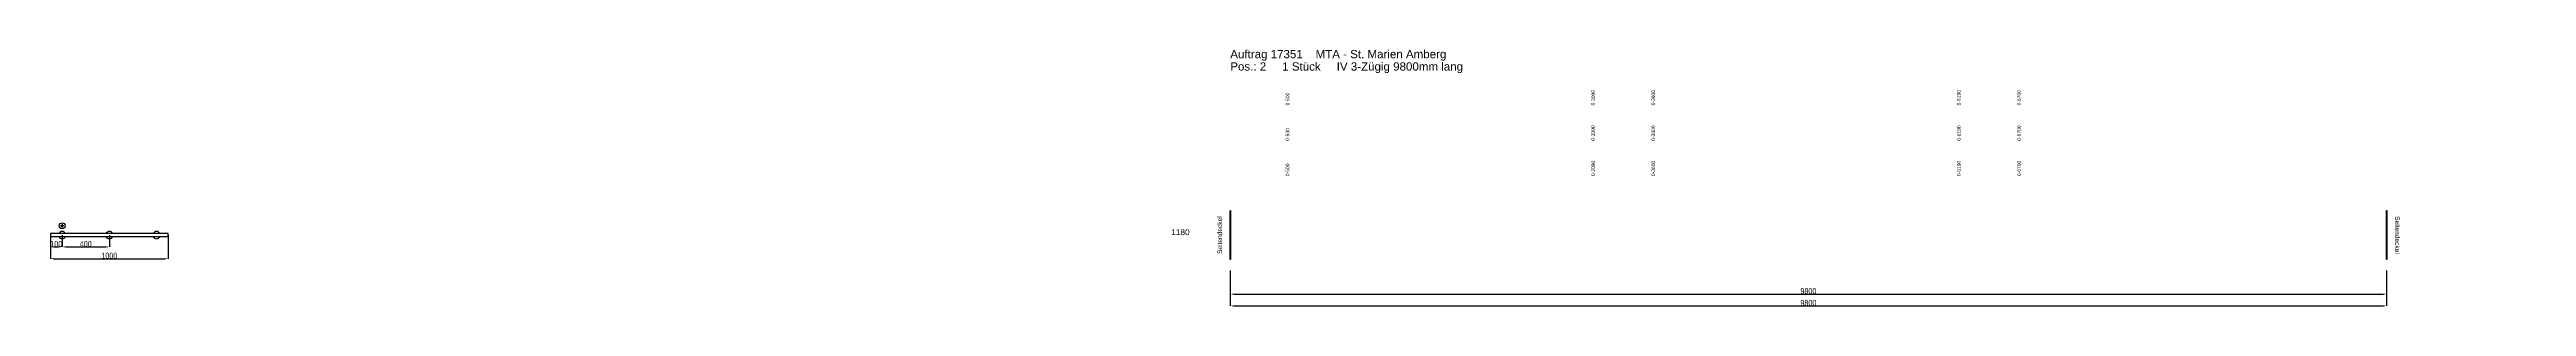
# Model space of a CAD drawing. Header units: millimetres. Extents: x -10007 to 11758, y -1552 to 23632.
# Drawn here: x -10007 to 10985, y -605 to 1574 of the extents above; entities that cross this region are included whole.
import ezdxf

# ---------------------------------------------------------------- set-up
doc = ezdxf.new("R2010")
doc.units = ezdxf.units.MM
doc.header["$LTSCALE"] = 5
doc.linetypes.add('AUSGEZOGEN', pattern=[0])
doc.layers.get('0').update_dxf_attribs({"linetype": 'CONTINUOUS'})
doc.layers.get('DEFPOINTS').update_dxf_attribs({"linetype": 'AUSGEZOGEN'})
for name, color, linetype in [('K', 3, 'CONTINUOUS'), ('MASSE', 1, 'CONTINUOUS'), ('Text', 7, 'CONTINUOUS'), ('Werkstatt', 7, 'CONTINUOUS')]:
    doc.layers.add(name, color=color, linetype=linetype)
doc.styles.add('ROMANS', font='ARIALUNI.TTF', dxfattribs={"width": 0.8})
doc.dimstyles.new('1XP1', dxfattribs={"dimtxt": 50, "dimasz": 30, "dimexe": 0.5, "dimexo": 0.5, "dimgap": 0.09, "dimtad": 1, "dimdec": 0, "dimzin": 0, "dimdsep": 46, "dimtxsty": 'ROMANS', "dimcen": 0, "dimclrd": 1, "dimclre": 1, "dimclrt": 7, "dimadec": 0, "dimazin": 3, "dimtfac": 1, "dimtdec": 4, "dimtofl": 0, "dimtmove": 0, "dimatfit": 3, "dimfxl": 1, "dimtolj": 1, "dimtzin": 0, "dimarcsym": 0})

# ---------------------------------------------------------------- blocks, each defined once
blk = doc.blocks.new('GS')
blk.add_lwpolyline([(0, -12.5), (1000, -12.5), (1000, 12.5), (0, 12.5)], close=True)
blk = doc.blocks.new('ErdSymbol')
for p, q in [((12.96, 0), (-12.96, 0)), ((0, 13.824), (0, 0)), ((7.2, -8.064), (-7.2, -8.064)), ((1.44, -16.128), (-1.44, -16.128))]:
    blk.add_line(p, q)
blk.add_circle((0, 0), 24.411)
blk = doc.blocks.new('GSHalter')
at = {"layer": 'K', "color": 0}
for start, end in [(23.78, 156.22), (203.78, 336.22)]:
    blk.add_arc((0, 0), 31, start, end, dxfattribs=at)
blk = doc.blocks.new('*D341')
at = {"color": 1, "linetype": 'ByBlock', "lineweight": -2, "transparency": 16777216}
for p, q in [((0, -0.5), (0, -100.5)), ((30, -100), (70, -100)), ((100, -0.5), (100, -100.5))]:
    blk.add_line(p, q, dxfattribs=at)
at = {"color": 1, "transparency": 16777216}
for points in [[(0, -100), (30, -95), (30, -105)], [(100, -100), (70, -105), (70, -95)]]:
    blk.add_solid(points, dxfattribs=at)
at = {"layer": 'DEFPOINTS', "transparency": 16777216}
for p in [(0, 0), (100, 0), (100, -100)]:
    blk.add_point(p, dxfattribs=at)
at = {"color": 7, "transparency": 16777216, "insert": (50, -99.91), "char_height": 50, "attachment_point": 8, "style": 'ROMANS'}
blk.add_mtext('100', dxfattribs=at)
blk = doc.blocks.new('*D342')
at = {"color": 1, "linetype": 'ByBlock', "lineweight": -2, "transparency": 16777216}
for p, q in [((100, -0.5), (100, -100.5)), ((130, -100), (470, -100)), ((500, -0.5), (500, -100.5))]:
    blk.add_line(p, q, dxfattribs=at)
at = {"color": 1, "transparency": 16777216}
for points in [[(100, -100), (130, -95), (130, -105)], [(500, -100), (470, -105), (470, -95)]]:
    blk.add_solid(points, dxfattribs=at)
at = {"layer": 'DEFPOINTS', "transparency": 16777216}
for p in [(100, 0), (500, 0), (500, -100)]:
    blk.add_point(p, dxfattribs=at)
at = {"color": 7, "transparency": 16777216, "insert": (300, -99.91), "char_height": 50, "attachment_point": 8, "style": 'ROMANS'}
blk.add_mtext('400', dxfattribs=at)
blk = doc.blocks.new('*D343')
at = {"color": 1, "linetype": 'ByBlock', "lineweight": -2, "transparency": 16777216}
for p, q in [((0, -0.5), (0, -200.5)), ((30, -200), (970, -200)), ((1000, -0.5), (1000, -200.5))]:
    blk.add_line(p, q, dxfattribs=at)
at = {"color": 1, "transparency": 16777216}
for points in [[(0, -200), (30, -195), (30, -205)], [(1000, -200), (970, -205), (970, -195)]]:
    blk.add_solid(points, dxfattribs=at)
at = {"layer": 'DEFPOINTS', "transparency": 16777216}
for p in [(0, 0), (1000, 0), (1000, -200)]:
    blk.add_point(p, dxfattribs=at)
at = {"color": 7, "transparency": 16777216, "insert": (500, -199.91), "char_height": 50, "attachment_point": 8, "style": 'ROMANS'}
blk.add_mtext('1000', dxfattribs=at)
blk = doc.blocks.new('Endplatte_3z')
at = {"color": 7}
blk.add_lwpolyline([(0, -208), (-1, -208, -0.414214), (-3, -206), (-3, 206, -0.414214), (-1, 208), (0, 208)], format="xyb", close=True, dxfattribs=at)
at = {"color": 7, "insert": (-112, -160), "char_height": 40, "attachment_point": 1, "rotation": 90}
blk.add_mtext_dynamic_manual_height_columns('{\\fArial|b0|i0|c0|p34;Seitendeckel}', width=335.26, gutter_width=0.6, heights=[0], dxfattribs=at)
blk = doc.blocks.new('Endplatte_3z_li')
blk.add_blockref('Endplatte_3z', (3, 0))
blk = doc.blocks.new('Endplatte_3z_re')
at = {"rotation": 180}
blk.add_blockref('Endplatte_3z', (0, 1), dxfattribs=at)
blk = doc.blocks.new('*D350')
at = {"color": 1, "linetype": 'ByBlock', "lineweight": -2}
for p, q in [((0, -300.5), (0, -500.5)), ((9800, -300.5), (9800, -500.5)), ((30, -500), (9770, -500))]:
    blk.add_line(p, q, dxfattribs=at)
at = {"color": 1}
for points in [[(0, -500), (30, -495), (30, -505)], [(9800, -500), (9770, -505), (9770, -495)]]:
    blk.add_solid(points, dxfattribs=at)
at = {"layer": 'DEFPOINTS'}
for p in [(0, -300), (9800, -300), (9800, -500)]:
    blk.add_point(p, dxfattribs=at)
at = {"color": 7, "insert": (4900, -499.91), "char_height": 50, "attachment_point": 8, "style": 'ROMANS'}
blk.add_mtext('9800', dxfattribs=at)
blk = doc.blocks.new('*D351')
at = {"color": 1, "linetype": 'ByBlock', "lineweight": -2}
for p, q in [((0, -300.5), (0, -600.5)), ((9800, -300.5), (9800, -600.5)), ((30, -600), (9770, -600))]:
    blk.add_line(p, q, dxfattribs=at)
at = {"color": 1}
for points in [[(0, -600), (30, -595), (30, -605)], [(9800, -600), (9770, -605), (9770, -595)]]:
    blk.add_solid(points, dxfattribs=at)
at = {"layer": 'DEFPOINTS'}
for p in [(0, -300), (9800, -300), (9800, -600)]:
    blk.add_point(p, dxfattribs=at)
at = {"color": 7, "insert": (4900, -599.91), "char_height": 50, "attachment_point": 8, "style": 'ROMANS'}
blk.add_mtext('9800', dxfattribs=at)
blk = doc.blocks.new('GS400_1000_Dim')
at = {"layer": 'MASSE'}
for p1, p2, distance, picture, middle in [((0, 0), (100, 0), -100, '*D341', (50, -100)), ((0, 0), (1000, 0), -200, '*D343', (500, -200)), ((100, 0), (500, 0), -100, '*D342', (300, -100))]:
    dim = blk.add_aligned_dim(p1=p1, p2=p2, distance=distance, dimstyle='1XP1', override={"dimpost": '<>'}, dxfattribs=at)
    dim.commit()
    dim.dimension.update_dxf_attribs({"geometry": picture, "text_midpoint": middle})
blk = doc.blocks.new('GS400_1000')
for name, p in [('GS400_1000_Dim', (0, 0)), ('GS', (0, 0)), ('GSHalter', (100, 0)), ('ErdSymbol', (100, 80)), ('GSHalter', (500, 0)), ('GSHalter', (900, 0))]:
    blk.add_blockref(name, p)

msp = doc.modelspace()

# ---------------------------------------------------------------- block references
for name, p in [('GS400_1000', (-10000, 0)), ('GS400_1000', (-10000, 0)), ('GS400_1000', (-10000, 0)), ('GS400_1000', (-10000, 0)), ('Endplatte_3z_li', (0, 0)), ('Endplatte_3z_re', (9800, 0))]:
    msp.add_blockref(name, p)

# ---------------------------------------------------------------- texts
at = {"layer": 'Text', "style": 'ROMANS'}
for s, height, p in [('Auftrag 17351    MTA - St. Marien Amberg', 70, (0, 1500)), ('Pos.: 2     1 Stück     IV 3-Zügig 9800mm lang', 70, (0, 1395)), ('1180', 50, (-500, 0)), ('1180', 50, (-500, 0))]:
    msp.add_text(s, height=height, dxfattribs=at).set_placement(p)
at = {"layer": 'Werkstatt', "style": 'ROMANS'}
for s, p in [('0-500', (500, 1100)), ('0-3090', (3090, 1100)), ('0-3600', (3600, 1100)), ('0-6190', (6190, 1100)), ('0-6700', (6700, 1100)), ('0-500', (500, 800)), ('0-3090', (3090, 800)), ('0-3600', (3600, 800)), ('0-6190', (6190, 800)), ('0-6700', (6700, 800)), ('0-500', (500, 500)), ('0-3090', (3090, 500)), ('0-3600', (3600, 500)), ('0-6190', (6190, 500)), ('0-6700', (6700, 500))]:
    msp.add_text(s, height=30, rotation=90, dxfattribs=at).set_placement(p)

# ---------------------------------------------------------------- dimensions: what is measured, and where the dimension line sits
at = {"layer": 'MASSE'}
for distance, picture, middle in [(-200, '*D350', (4900, -500)), (-300, '*D351', (4900, -600))]:
    dim = msp.add_aligned_dim(p1=(0, -300), p2=(9800, -300), distance=distance, dimstyle='1XP1', override={"dimpost": '<>'}, dxfattribs=at)
    dim.commit()
    dim.dimension.update_dxf_attribs({"geometry": picture, "text_midpoint": middle})

doc.saveas('drawing.dxf')
